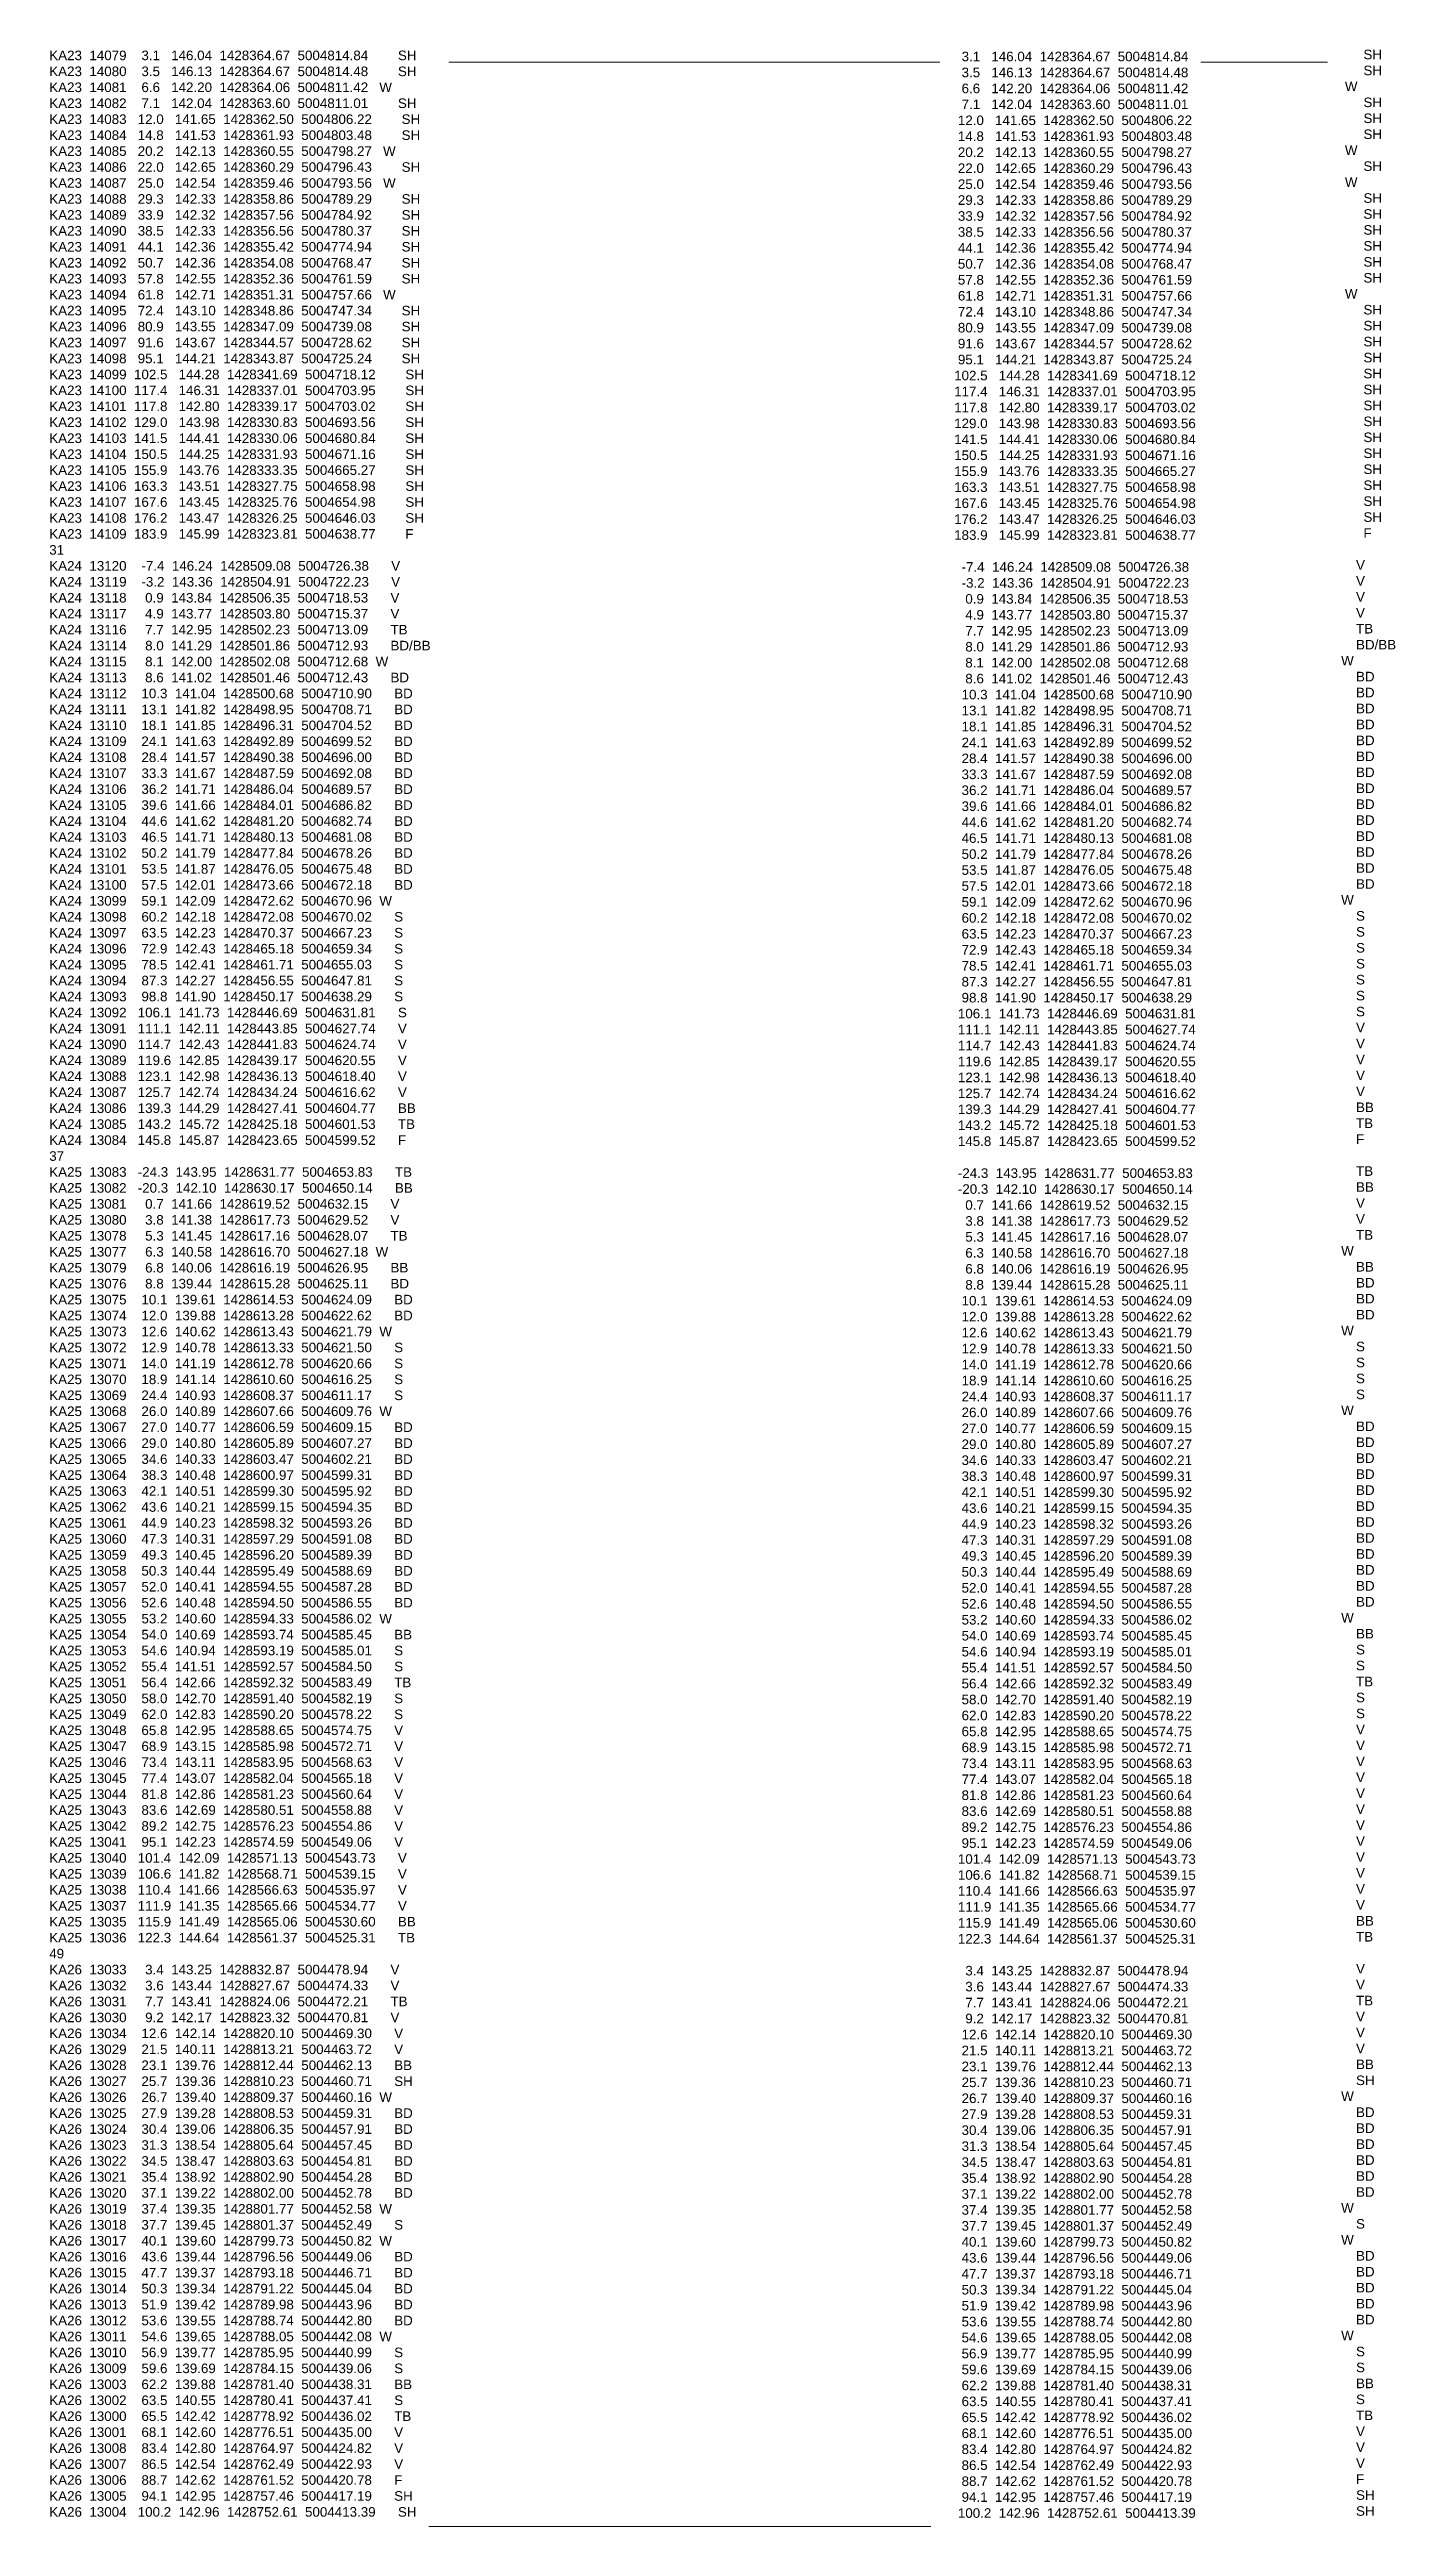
# Model space of a CAD drawing. Header units: millimetres. Extents: x -3661490 to 7275745, y -592557 to 466037.
# Drawn here: x 64404 to 130920, y 343584 to 466037 of the extents above; entities that cross this region are included whole.
import ezdxf

# ---------------------------------------------------------------- set-up
doc = ezdxf.new("R2010")
doc.units = ezdxf.units.MM
doc.layers.get('0').update_dxf_attribs({"lineweight": 0})
doc.styles.get("Standard").update_dxf_attribs({"font": 'arial.ttf'})

msp = doc.modelspace()

# ---------------------------------------------------------------- texts
at = {"color": 40, "true_color": 0xf8d731, "char_height": 473.07, "attachment_point": 1}
for s, insert, width in [('KA23  14079    3.1   146.04  1428364.67  5004814.84        SH    \\PKA23  14080    3.5   146.13  1428364.67  5004814.48        SH    \\PKA23  14081    6.6   142.20  1428364.06  5004811.42   W\\PKA23  14082    7.1   142.04  1428363.60  5004811.01        SH    \\PKA23  14083   12.0   141.65  1428362.50  5004806.22        SH    \\PKA23  14084   14.8   141.53  1428361.93  5004803.48        SH    \\PKA23  14085   20.2   142.13  1428360.55  5004798.27   W\\PKA23  14086   22.0   142.65  1428360.29  5004796.43        SH    \\PKA23  14087   25.0   142.54  1428359.46  5004793.56   W\\PKA23  14088   29.3   142.33  1428358.86  5004789.29        SH    \\PKA23  14089   33.9   142.32  1428357.56  5004784.92        SH    \\PKA23  14090   38.5   142.33  1428356.56  5004780.37        SH    \\PKA23  14091   44.1   142.36  1428355.42  5004774.94        SH    \\PKA23  14092   50.7   142.36  1428354.08  5004768.47        SH    \\PKA23  14093   57.8   142.55  1428352.36  5004761.59        SH    \\PKA23  14094   61.8   142.71  1428351.31  5004757.66   W\\PKA23  14095   72.4   143.10  1428348.86  5004747.34        SH    \\PKA23  14096   80.9   143.55  1428347.09  5004739.08        SH    \\PKA23  14097   91.6   143.67  1428344.57  5004728.62        SH    \\PKA23  14098   95.1   144.21  1428343.87  5004725.24        SH    \\PKA23  14099  102.5   144.28  1428341.69  5004718.12        SH    \\PKA23  14100  117.4   146.31  1428337.01  5004703.95        SH    \\PKA23  14101  117.8   142.80  1428339.17  5004703.02        SH    \\PKA23  14102  129.0   143.98  1428330.83  5004693.56        SH    \\PKA23  14103  141.5   144.41  1428330.06  5004680.84        SH    \\PKA23  14104  150.5   144.25  1428331.93  5004671.16        SH    \\PKA23  14105  155.9   143.76  1428333.35  5004665.27        SH    \\PKA23  14106  163.3   143.51  1428327.75  5004658.98        SH    \\PKA23  14107  167.6   143.45  1428325.76  5004654.98        SH    \\PKA23  14108  176.2   143.47  1428326.25  5004646.03        SH    \\PKA23  14109  183.9   145.99  1428323.81  5004638.77        F    \\P31                \\PKA24  13120    -7.4  146.24  1428509.08  5004726.38      V\\PKA24  13119    -3.2  143.36  1428504.91  5004722.23      V\\PKA24  13118     0.9  143.84  1428506.35  5004718.53      V\\PKA24  13117     4.9  143.77  1428503.80  5004715.37      V\\PKA24  13116     7.7  142.95  1428502.23  5004713.09      TB\\PKA24  13114     8.0  141.29  1428501.86  5004712.93      BD/BB\\PKA24  13115     8.1  142.00  1428502.08  5004712.68  W\\PKA24  13113     8.6  141.02  1428501.46  5004712.43      BD\\PKA24  13112    10.3  141.04  1428500.68  5004710.90      BD\\PKA24  13111    13.1  141.82  1428498.95  5004708.71      BD\\PKA24  13110    18.1  141.85  1428496.31  5004704.52      BD\\PKA24  13109    24.1  141.63  1428492.89  5004699.52      BD\\PKA24  13108    28.4  141.57  1428490.38  5004696.00      BD\\PKA24  13107    33.3  141.67  1428487.59  5004692.08      BD\\PKA24  13106    36.2  141.71  1428486.04  5004689.57      BD\\PKA24  13105    39.6  141.66  1428484.01  5004686.82      BD\\PKA24  13104    44.6  141.62  1428481.20  5004682.74      BD\\PKA24  13103    46.5  141.71  1428480.13  5004681.08      BD\\PKA24  13102    50.2  141.79  1428477.84  5004678.26      BD\\PKA24  13101    53.5  141.87  1428476.05  5004675.48      BD\\PKA24  13100    57.5  142.01  1428473.66  5004672.18      BD\\PKA24  13099    59.1  142.09  1428472.62  5004670.96  W\\PKA24  13098    60.2  142.18  1428472.08  5004670.02      S\\PKA24  13097    63.5  142.23  1428470.37  5004667.23      S\\PKA24  13096    72.9  142.43  1428465.18  5004659.34      S\\PKA24  13095    78.5  142.41  1428461.71  5004655.03      S\\PKA24  13094    87.3  142.27  1428456.55  5004647.81      S\\PKA24  13093    98.8  141.90  1428450.17  5004638.29      S\\PKA24  13092   106.1  141.73  1428446.69  5004631.81      S\\PKA24  13091   111.1  142.11  1428443.85  5004627.74      V\\PKA24  13090   114.7  142.43  1428441.83  5004624.74      V\\PKA24  13089   119.6  142.85  1428439.17  5004620.55      V\\PKA24  13088   123.1  142.98  1428436.13  5004618.40      V\\PKA24  13087   125.7  142.74  1428434.24  5004616.62      V\\PKA24  13086   139.3  144.29  1428427.41  5004604.77      BB\\PKA24  13085   143.2  145.72  1428425.18  5004601.53      TB\\PKA24  13084   145.8  145.87  1428423.65  5004599.52      F\\P37                 \\PKA25  13083   -24.3  143.95  1428631.77  5004653.83      TB\\PKA25  13082   -20.3  142.10  1428630.17  5004650.14      BB\\PKA25  13081     0.7  141.66  1428619.52  5004632.15      V\\PKA25  13080     3.8  141.38  1428617.73  5004629.52      V\\PKA25  13078     5.3  141.45  1428617.16  5004628.07      TB\\PKA25  13077     6.3  140.58  1428616.70  5004627.18  W\\PKA25  13079     6.8  140.06  1428616.19  5004626.95      BB\\PKA25  13076     8.8  139.44  1428615.28  5004625.11      BD\\PKA25  13075    10.1  139.61  1428614.53  5004624.09      BD\\PKA25  13074    12.0  139.88  1428613.28  5004622.62      BD\\PKA25  13073    12.6  140.62  1428613.43  5004621.79  W\\PKA25  13072    12.9  140.78  1428613.33  5004621.50      S\\PKA25  13071    14.0  141.19  1428612.78  5004620.66      S\\PKA25  13070    18.9  141.14  1428610.60  5004616.25      S\\PKA25  13069    24.4  140.93  1428608.37  5004611.17      S\\PKA25  13068    26.0  140.89  1428607.66  5004609.76  W\\PKA25  13067    27.0  140.77  1428606.59  5004609.15      BD\\PKA25  13066    29.0  140.80  1428605.89  5004607.27      BD\\PKA25  13065    34.6  140.33  1428603.47  5004602.21      BD\\PKA25  13064    38.3  140.48  1428600.97  5004599.31      BD\\PKA25  13063    42.1  140.51  1428599.30  5004595.92      BD\\PKA25  13062    43.6  140.21  1428599.15  5004594.35      BD\\PKA25  13061    44.9  140.23  1428598.32  5004593.26      BD\\PKA25  13060    47.3  140.31  1428597.29  5004591.08      BD\\PKA25  13059    49.3  140.45  1428596.20  5004589.39      BD\\PKA25  13058    50.3  140.44  1428595.49  5004588.69      BD\\PKA25  13057    52.0  140.41  1428594.55  5004587.28      BD\\PKA25  13056    52.6  140.48  1428594.50  5004586.55      BD\\PKA25  13055    53.2  140.60  1428594.33  5004586.02  W\\PKA25  13054    54.0  140.69  1428593.74  5004585.45      BB\\PKA25  13053    54.6  140.94  1428593.19  5004585.01      S\\PKA25  13052    55.4  141.51  1428592.57  5004584.50      S\\PKA25  13051    56.4  142.66  1428592.32  5004583.49      TB\\PKA25  13050    58.0  142.70  1428591.40  5004582.19      S\\PKA25  13049    62.0  142.83  1428590.20  5004578.22      S\\PKA25  13048    65.8  142.95  1428588.65  5004574.75      V\\PKA25  13047    68.9  143.15  1428585.98  5004572.71      V\\PKA25  13046    73.4  143.11  1428583.95  5004568.63      V\\PKA25  13045    77.4  143.07  1428582.04  5004565.18      V\\PKA25  13044    81.8  142.86  1428581.23  5004560.64      V\\PKA25  13043    83.6  142.69  1428580.51  5004558.88      V\\PKA25  13042    89.2  142.75  1428576.23  5004554.86      V\\PKA25  13041    95.1  142.23  1428574.59  5004549.06      V\\PKA25  13040   101.4  142.09  1428571.13  5004543.73      V\\PKA25  13039   106.6  141.82  1428568.71  5004539.15      V\\PKA25  13038   110.4  141.66  1428566.63  5004535.97      V\\PKA25  13037   111.9  141.35  1428565.66  5004534.77      V\\PKA25  13035   115.9  141.49  1428565.06  5004530.60      BB\\PKA25  13036   122.3  144.64  1428561.37  5004525.31      TB\\P49                \\PKA26  13033     3.4  143.25  1428832.87  5004478.94      V\\PKA26  13032     3.6  143.44  1428827.67  5004474.33      V\\PKA26  13031     7.7  143.41  1428824.06  5004472.21      TB\\PKA26  13030     9.2  142.17  1428823.32  5004470.81      V\\PKA26  13034    12.6  142.14  1428820.10  5004469.30      V\\PKA26  13029    21.5  140.11  1428813.21  5004463.72      V\\PKA26  13028    23.1  139.76  1428812.44  5004462.13      BB\\PKA26  13027    25.7  139.36  1428810.23  5004460.71      SH\\PKA26  13026    26.7  139.40  1428809.37  5004460.16  W\\PKA26  13025    27.9  139.28  1428808.53  5004459.31      BD\\PKA26  13024    30.4  139.06  1428806.35  5004457.91      BD\\PKA26  13023    31.3  138.54  1428805.64  5004457.45      BD\\PKA26  13022    34.5  138.47  1428803.63  5004454.81      BD\\PKA26  13021    35.4  138.92  1428802.90  5004454.28      BD\\PKA26  13020    37.1  139.22  1428802.00  5004452.78      BD\\PKA26  13019    37.4  139.35  1428801.77  5004452.58  W\\PKA26  13018    37.7  139.45  1428801.37  5004452.49      S\\PKA26  13017    40.1  139.60  1428799.73  5004450.82  W\\PKA26  13016    43.6  139.44  1428796.56  5004449.06      BD\\PKA26  13015    47.7  139.37  1428793.18  5004446.71      BD\\PKA26  13014    50.3  139.34  1428791.22  5004445.04      BD\\PKA26  13013    51.9  139.42  1428789.98  5004443.96      BD\\PKA26  13012    53.6  139.55  1428788.74  5004442.80      BD\\PKA26  13011    54.6  139.65  1428788.05  5004442.08  W\\PKA26  13010    56.9  139.77  1428785.95  5004440.99      S\\PKA26  13009    59.6  139.69  1428784.15  5004439.06      S\\PKA26  13003    62.2  139.88  1428781.40  5004438.31      BB\\PKA26  13002    63.5  140.55  1428780.41  5004437.41      S\\PKA26  13000    65.5  142.42  1428778.92  5004436.02      TB\\PKA26  13001    68.1  142.60  1428776.51  5004435.00      V\\PKA26  13008    83.4  142.80  1428764.97  5004424.82      V\\PKA26  13007    86.5  142.54  1428762.49  5004422.93      V\\PKA26  13006    88.7  142.62  1428761.52  5004420.78      F\\PKA26  13005    94.1  142.95  1428757.46  5004417.19      SH\\PKA26  13004   100.2  142.96  1428752.61  5004413.39      SH\\P', (64389, 465985), 19704.44), ('  3.1   146.04  1428364.67  5004814.84 \\P  3.5   146.13  1428364.67  5004814.48 \\P  6.6   142.20  1428364.06  5004811.42 \\P  7.1   142.04  1428363.60  5004811.01 \\P 12.0   141.65  1428362.50  5004806.22 \\P 14.8   141.53  1428361.93  5004803.48 \\P 20.2   142.13  1428360.55  5004798.27 \\P 22.0   142.65  1428360.29  5004796.43 \\P 25.0   142.54  1428359.46  5004793.56 \\P 29.3   142.33  1428358.86  5004789.29 \\P 33.9   142.32  1428357.56  5004784.92 \\P 38.5   142.33  1428356.56  5004780.37 \\P 44.1   142.36  1428355.42  5004774.94 \\P 50.7   142.36  1428354.08  5004768.47 \\P 57.8   142.55  1428352.36  5004761.59 \\P 61.8   142.71  1428351.31  5004757.66 \\P 72.4   143.10  1428348.86  5004747.34 \\P 80.9   143.55  1428347.09  5004739.08 \\P 91.6   143.67  1428344.57  5004728.62 \\P 95.1   144.21  1428343.87  5004725.24 \\P102.5   144.28  1428341.69  5004718.12 \\P117.4   146.31  1428337.01  5004703.95 \\P117.8   142.80  1428339.17  5004703.02 \\P129.0   143.98  1428330.83  5004693.56 \\P141.5   144.41  1428330.06  5004680.84 \\P150.5   144.25  1428331.93  5004671.16 \\P155.9   143.76  1428333.35  5004665.27 \\P163.3   143.51  1428327.75  5004658.98 \\P167.6   143.45  1428325.76  5004654.98 \\P176.2   143.47  1428326.25  5004646.03 \\P183.9   145.99  1428323.81  5004638.77 \\P     \\P  -7.4  146.24  1428509.08  5004726.38 \\P  -3.2  143.36  1428504.91  5004722.23 \\P   0.9  143.84  1428506.35  5004718.53 \\P   4.9  143.77  1428503.80  5004715.37 \\P   7.7  142.95  1428502.23  5004713.09 \\P   8.0  141.29  1428501.86  5004712.93 \\P   8.1  142.00  1428502.08  5004712.68 \\P   8.6  141.02  1428501.46  5004712.43 \\P  10.3  141.04  1428500.68  5004710.90 \\P  13.1  141.82  1428498.95  5004708.71 \\P  18.1  141.85  1428496.31  5004704.52 \\P  24.1  141.63  1428492.89  5004699.52 \\P  28.4  141.57  1428490.38  5004696.00 \\P  33.3  141.67  1428487.59  5004692.08 \\P  36.2  141.71  1428486.04  5004689.57 \\P  39.6  141.66  1428484.01  5004686.82 \\P  44.6  141.62  1428481.20  5004682.74 \\P  46.5  141.71  1428480.13  5004681.08 \\P  50.2  141.79  1428477.84  5004678.26 \\P  53.5  141.87  1428476.05  5004675.48 \\P  57.5  142.01  1428473.66  5004672.18 \\P  59.1  142.09  1428472.62  5004670.96 \\P  60.2  142.18  1428472.08  5004670.02 \\P  63.5  142.23  1428470.37  5004667.23 \\P  72.9  142.43  1428465.18  5004659.34 \\P  78.5  142.41  1428461.71  5004655.03 \\P  87.3  142.27  1428456.55  5004647.81 \\P  98.8  141.90  1428450.17  5004638.29 \\P 106.1  141.73  1428446.69  5004631.81 \\P 111.1  142.11  1428443.85  5004627.74 \\P 114.7  142.43  1428441.83  5004624.74 \\P 119.6  142.85  1428439.17  5004620.55 \\P 123.1  142.98  1428436.13  5004618.40 \\P 125.7  142.74  1428434.24  5004616.62 \\P 139.3  144.29  1428427.41  5004604.77 \\P 143.2  145.72  1428425.18  5004601.53 \\P 145.8  145.87  1428423.65  5004599.52 \\P      \\P -24.3  143.95  1428631.77  5004653.83 \\P -20.3  142.10  1428630.17  5004650.14 \\P   0.7  141.66  1428619.52  5004632.15 \\P   3.8  141.38  1428617.73  5004629.52 \\P   5.3  141.45  1428617.16  5004628.07 \\P   6.3  140.58  1428616.70  5004627.18 \\P   6.8  140.06  1428616.19  5004626.95 \\P   8.8  139.44  1428615.28  5004625.11 \\P  10.1  139.61  1428614.53  5004624.09 \\P  12.0  139.88  1428613.28  5004622.62 \\P  12.6  140.62  1428613.43  5004621.79 \\P  12.9  140.78  1428613.33  5004621.50 \\P  14.0  141.19  1428612.78  5004620.66 \\P  18.9  141.14  1428610.60  5004616.25 \\P  24.4  140.93  1428608.37  5004611.17 \\P  26.0  140.89  1428607.66  5004609.76 \\P  27.0  140.77  1428606.59  5004609.15 \\P  29.0  140.80  1428605.89  5004607.27 \\P  34.6  140.33  1428603.47  5004602.21 \\P  38.3  140.48  1428600.97  5004599.31 \\P  42.1  140.51  1428599.30  5004595.92 \\P  43.6  140.21  1428599.15  5004594.35 \\P  44.9  140.23  1428598.32  5004593.26 \\P  47.3  140.31  1428597.29  5004591.08 \\P  49.3  140.45  1428596.20  5004589.39 \\P  50.3  140.44  1428595.49  5004588.69 \\P  52.0  140.41  1428594.55  5004587.28 \\P  52.6  140.48  1428594.50  5004586.55 \\P  53.2  140.60  1428594.33  5004586.02 \\P  54.0  140.69  1428593.74  5004585.45 \\P  54.6  140.94  1428593.19  5004585.01 \\P  55.4  141.51  1428592.57  5004584.50 \\P  56.4  142.66  1428592.32  5004583.49 \\P  58.0  142.70  1428591.40  5004582.19 \\P  62.0  142.83  1428590.20  5004578.22 \\P  65.8  142.95  1428588.65  5004574.75 \\P  68.9  143.15  1428585.98  5004572.71 \\P  73.4  143.11  1428583.95  5004568.63 \\P  77.4  143.07  1428582.04  5004565.18 \\P  81.8  142.86  1428581.23  5004560.64 \\P  83.6  142.69  1428580.51  5004558.88 \\P  89.2  142.75  1428576.23  5004554.86 \\P  95.1  142.23  1428574.59  5004549.06 \\P 101.4  142.09  1428571.13  5004543.73 \\P 106.6  141.82  1428568.71  5004539.15 \\P 110.4  141.66  1428566.63  5004535.97 \\P 111.9  141.35  1428565.66  5004534.77 \\P 115.9  141.49  1428565.06  5004530.60 \\P 122.3  144.64  1428561.37  5004525.31 \\P     \\P   3.4  143.25  1428832.87  5004478.94 \\P   3.6  143.44  1428827.67  5004474.33 \\P   7.7  143.41  1428824.06  5004472.21 \\P   9.2  142.17  1428823.32  5004470.81 \\P  12.6  142.14  1428820.10  5004469.30 \\P  21.5  140.11  1428813.21  5004463.72 \\P  23.1  139.76  1428812.44  5004462.13 \\P  25.7  139.36  1428810.23  5004460.71 \\P  26.7  139.40  1428809.37  5004460.16 \\P  27.9  139.28  1428808.53  5004459.31 \\P  30.4  139.06  1428806.35  5004457.91 \\P  31.3  138.54  1428805.64  5004457.45 \\P  34.5  138.47  1428803.63  5004454.81 \\P  35.4  138.92  1428802.90  5004454.28 \\P  37.1  139.22  1428802.00  5004452.78 \\P  37.4  139.35  1428801.77  5004452.58 \\P  37.7  139.45  1428801.37  5004452.49 \\P  40.1  139.60  1428799.73  5004450.82 \\P  43.6  139.44  1428796.56  5004449.06 \\P  47.7  139.37  1428793.18  5004446.71 \\P  50.3  139.34  1428791.22  5004445.04 \\P  51.9  139.42  1428789.98  5004443.96 \\P  53.6  139.55  1428788.74  5004442.80 \\P  54.6  139.65  1428788.05  5004442.08 \\P  56.9  139.77  1428785.95  5004440.99 \\P  59.6  139.69  1428784.15  5004439.06 \\P  62.2  139.88  1428781.40  5004438.31 \\P  63.5  140.55  1428780.41  5004437.41 \\P  65.5  142.42  1428778.92  5004436.02 \\P  68.1  142.60  1428776.51  5004435.00 \\P  83.4  142.80  1428764.97  5004424.82 \\P  86.5  142.54  1428762.49  5004422.93 \\P  88.7  142.62  1428761.52  5004420.78 \\P  94.1  142.95  1428757.46  5004417.19 \\P 100.2  142.96  1428752.61  5004413.39 \\P', (109111, 465930), 12513.07), ('       SH    \\P       SH    \\P  W\\P       SH    \\P       SH    \\P       SH    \\P  W\\P       SH    \\P  W\\P       SH    \\P       SH    \\P       SH    \\P       SH    \\P       SH    \\P       SH    \\P  W\\P       SH    \\P       SH    \\P       SH    \\P       SH    \\P       SH    \\P       SH    \\P       SH    \\P       SH    \\P       SH    \\P       SH    \\P       SH    \\P       SH    \\P       SH    \\P       SH    \\P       F    \\P\\P     V\\P     V\\P     V\\P     V\\P     TB\\P     BD/BB\\P W\\P     BD\\P     BD\\P     BD\\P     BD\\P     BD\\P     BD\\P     BD\\P     BD\\P     BD\\P     BD\\P     BD\\P     BD\\P     BD\\P     BD\\P W\\P     S\\P     S\\P     S\\P     S\\P     S\\P     S\\P     S\\P     V\\P     V\\P     V\\P     V\\P     V\\P     BB\\P     TB\\P     F\\P\\P     TB\\P     BB\\P     V\\P     V\\P     TB\\P W\\P     BB\\P     BD\\P     BD\\P     BD\\P W\\P     S\\P     S\\P     S\\P     S\\P W\\P     BD\\P     BD\\P     BD\\P     BD\\P     BD\\P     BD\\P     BD\\P     BD\\P     BD\\P     BD\\P     BD\\P     BD\\P W\\P     BB\\P     S\\P     S\\P     TB\\P     S\\P     S\\P     V\\P     V\\P     V\\P     V\\P     V\\P     V\\P     V\\P     V\\P     V\\P     V\\P     V\\P     V\\P     BB\\P     TB\\P\\P     V\\P     V\\P     TB\\P     V\\P     V\\P     V\\P     BB\\P     SH\\P W\\P     BD\\P     BD\\P     BD\\P     BD\\P     BD\\P     BD\\P W\\P     S\\P W\\P     BD\\P     BD\\P     BD\\P     BD\\P     BD\\P W\\P     S\\P     S\\P     BB\\P     S\\P     TB\\P     V\\P     V\\P     V\\P     F\\P     SH\\P     SH\\P', (128054, 466030), 3009.51)]:
    msp.add_mtext(s, dxfattribs=dict(at, insert=insert, width=width))

# ---------------------------------------------------------------- linework, layer by layer
at = {"color": 244, "true_color": 0x991b1e}
for p, q in [((84137, 465414), (108398, 465414)), ((121305, 465415), (126534, 465415)), ((83151, 343584), (107956, 343584))]:
    msp.add_line(p, q, dxfattribs=at)
at = {"color": 40, "true_color": 0xf8d731}
msp.add_line((126534, 465415), (127558, 465415), dxfattribs=at)

msp.set_redraw_order([(e.dxf.handle, doc.entitydb.next_handle()) for e in msp.query("TEXT MTEXT ATTDEF DIMENSION ARC_DIMENSION")])  # texts and dimensions are drawn at this point

doc.saveas('drawing.dxf')
